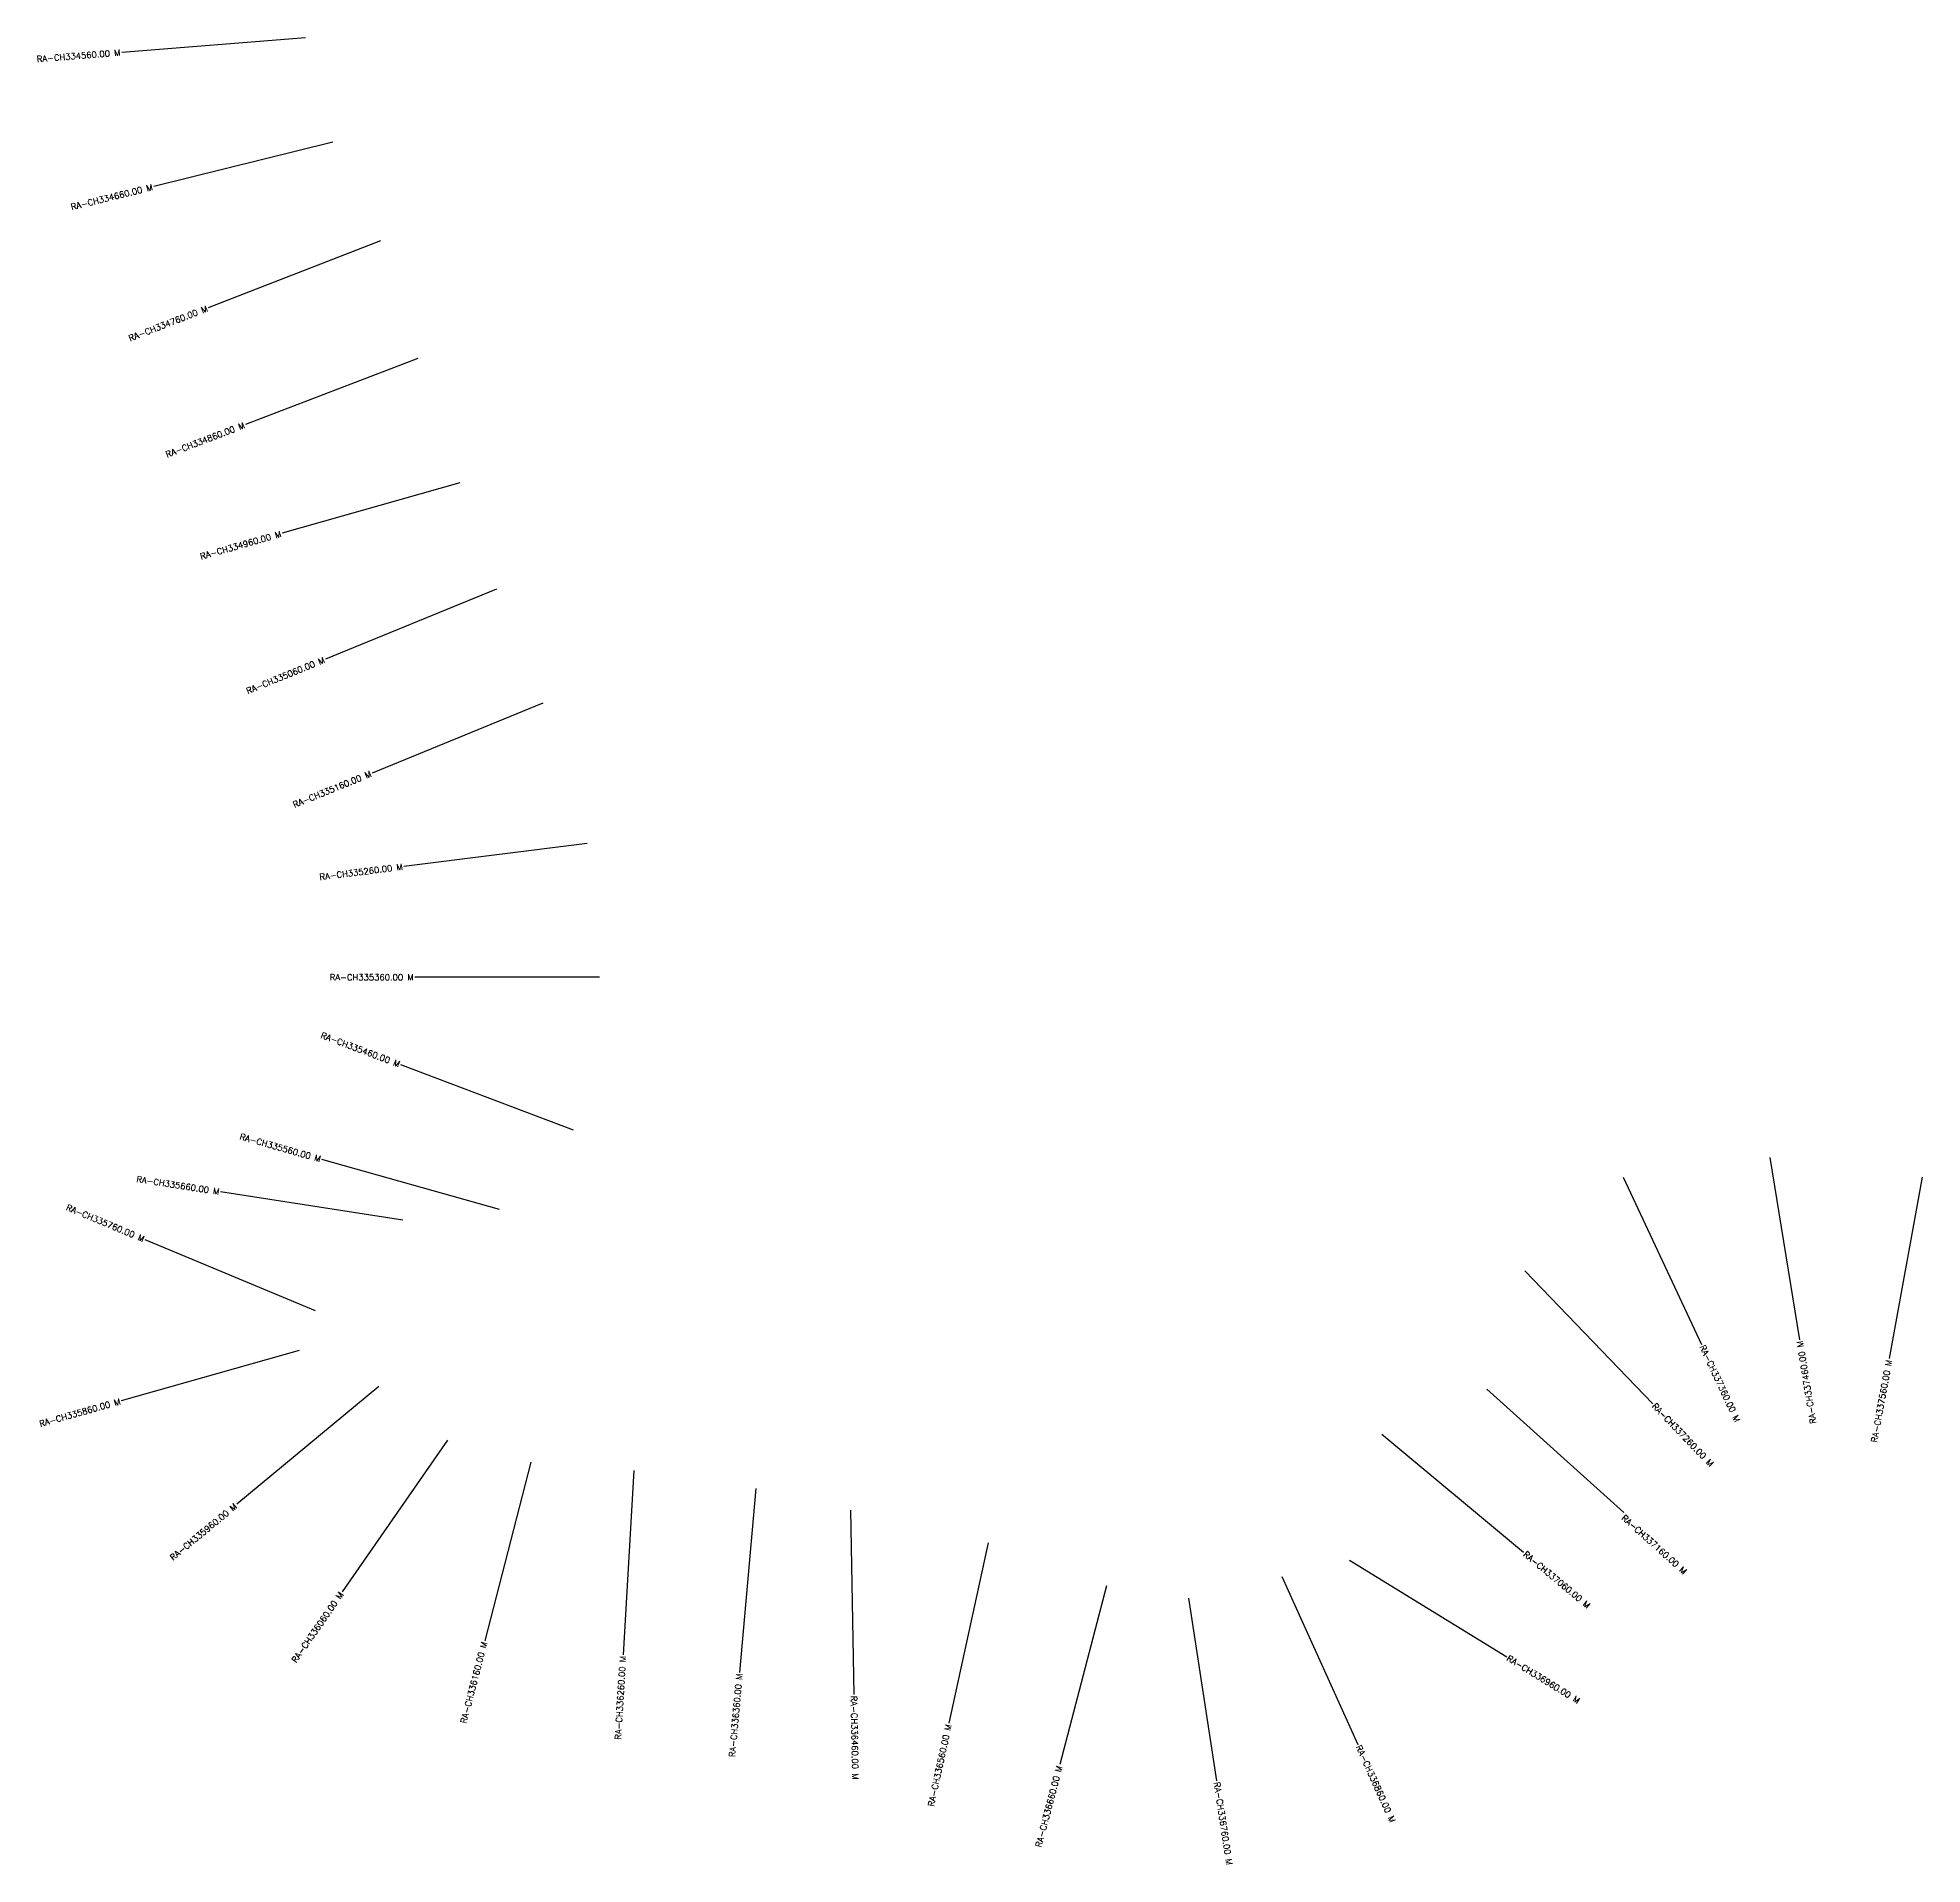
# Model space of a CAD drawing. Header units: metres. Extents: x 289004 to 294704, y 1989666 to 1993048.
# Drawn here: x 290036 to 291568, y 1989965 to 1991449 of the extents above; entities that cross this region are included whole.
import ezdxf
from ezdxf.enums import TextEntityAlignment as Align

# ---------------------------------------------------------------- set-up
doc = ezdxf.new("R2010")
doc.units = ezdxf.units.M
doc.header["$MEASUREMENT"] = 0
doc.layers.add('CS', color=134, linetype='Continuous')
doc.layers.add('CSMark', color=6, linetype='Continuous')
doc.styles.get("Standard").update_dxf_attribs({"font": 'simplex.shx'})

msp = doc.modelspace()

# ---------------------------------------------------------------- texts
at = {"layer": 'CSMark'}
for s, rotation, p in [('RA-CH334560.00 M', 4.5532, (290103.5, 1991437.2)), ('RA-CH334660.00 M', 13.8945, (290129.5, 1991327.9)), ('RA-CH334760.00 M', 21.2353, (290174, 1991229.4)), ('RA-CH334860.00 M', 20.9354, (290204.2, 1991134.6)), ('RA-CH334960.00 M', 15.9094, (290234, 1991046.2)), ('RA-CH335060.00 M', 22.219, (290269.2, 1990943.9)), ('RA-CH335160.00 M', 22.219, (290307, 1990851.4)), ('RA-CH335260.00 M', 7.2175, (290332.9, 1990775.7)), ('RA-CH335360.00 M', 0.0059, (290341.8, 1990685.8)), ('RA-CH335460.00 M', 339.3046, (290330.4, 1990614.9)), ('RA-CH335560.00 M', 344.2339, (290266.3, 1990538)), ('RA-CH335660.00 M', 351.1901, (290183.9, 1990511.5)), ('RA-CH335760.00 M', 337.3767, (290122.7, 1990472.9)), ('RA-CH337460.00 M', 99.3109, (291468.1, 1990390.2)), ('RA-CH337560.00 M', 79.6909, (291540.7, 1990374.9)), ('RA-CH335860.00 M', 15.7682, (290103.3, 1990341.3)), ('RA-CH335960.00 M', 39.6309, (290197.2, 1990256.9)), ('RA-CH336060.00 M', 55.1907, (290283.1, 1990185.6)), ('RA-CH336160.00 M', 75.4801, (290399.2, 1990145.7)), ('RA-CH336260.00 M', 86.5854, (290511.8, 1990134.3)), ('RA-CH336360.00 M', 84.9456, (290606.5, 1990120)), ('RA-CH336560.00 M', 77.7405, (290776.5, 1990078.7)), ('RA-CH336660.00 M', 75.3768, (290866.6, 1990045))]:
    msp.add_text(s, height=5, rotation=rotation, dxfattribs=at).set_placement(p, align=Align.MIDDLE_RIGHT)
for s, rotation, p in [('RA-CH337360.00 M', 295.1142, (291388.8, 1990386.6)), ('RA-CH337260.00 M', 313.9405, (291349.5, 1990338.5)), ('RA-CH337160.00 M', 318.144, (291324.5, 1990247.6)), ('RA-CH337060.00 M', 320.2563, (291244.5, 1990218)), ('RA-CH336960.00 M', 328.4252, (291230.8, 1990133.1)), ('RA-CH336460.00 M', 271.0803, (290699.5, 1990102)), ('RA-CH336860.00 M', 294.3918, (291109.5, 1990061.5)), ('RA-CH336760.00 M', 278.7077, (290994.4, 1990031.9))]:
    msp.add_text(s, height=5, rotation=rotation, dxfattribs=at).set_placement(p, align=Align.MIDDLE_LEFT)

# ---------------------------------------------------------------- linework, layer by layer
at = {"layer": 'CS'}
for p, q in [((290254, 1991449.2), (290104.5, 1991437.3)), ((290276.1, 1991364.2), (290130.5, 1991328.2)), ((290314.7, 1991284.1), (290174.9, 1991229.8)), ((290345.2, 1991188.6), (290205.1, 1991135)), ((290379.2, 1991087.6), (290234.9, 1991046.5)), ((290409, 1991001), (290270.2, 1990944.3)), ((290446.8, 1990908.5), (290308, 1990851.7)), ((290482.7, 1990794.6), (290333.9, 1990775.8)), ((290492.8, 1990685.8), (290342.8, 1990685.8)), ((290471.7, 1990561.6), (290331.4, 1990614.6)), ((290411.6, 1990497), (290267.2, 1990537.7)), ((291443.7, 1990539.2), (291467.9, 1990391.2)), ((291324.7, 1990523.4), (291388.3, 1990387.5)), ((291567.7, 1990523.4), (291540.9, 1990375.9)), ((290333.1, 1990488.4), (290184.9, 1990511.4)), ((290262.1, 1990414.8), (290123.6, 1990472.5)), ((291244.7, 1990447.2), (291348.8, 1990339.2)), ((290248.6, 1990382.4), (290104.2, 1990341.6)), ((290313.5, 1990353.2), (290198, 1990257.6)), ((291213.8, 1990351.1), (291325.3, 1990250.8)), ((290369.3, 1990309.6), (290283.6, 1990186.4)), ((291128.4, 1990314.6), (291243.7, 1990218.7)), ((290437.1, 1990291.8), (290399.5, 1990146.6)), ((290520.8, 1990285), (290511.9, 1990135.3)), ((290619.8, 1990270.5), (290606.6, 1990121)), ((290696.7, 1990252.9), (290699.5, 1990103)), ((290808.6, 1990226.3), (290776.7, 1990079.7)), ((291102.2, 1990212.2), (291230, 1990133.6)), ((290904.7, 1990191.2), (290866.8, 1990046)), ((291047.2, 1990199), (291109.1, 1990062.4)), ((290971.5, 1990181.2), (290994.2, 1990032.9))]:
    msp.add_line(p, q, dxfattribs=at)

msp.set_redraw_order([(e.dxf.handle, doc.entitydb.next_handle()) for e in msp.query("TEXT MTEXT ATTDEF DIMENSION ARC_DIMENSION")])  # texts and dimensions are drawn at this point

doc.saveas('drawing.dxf')
